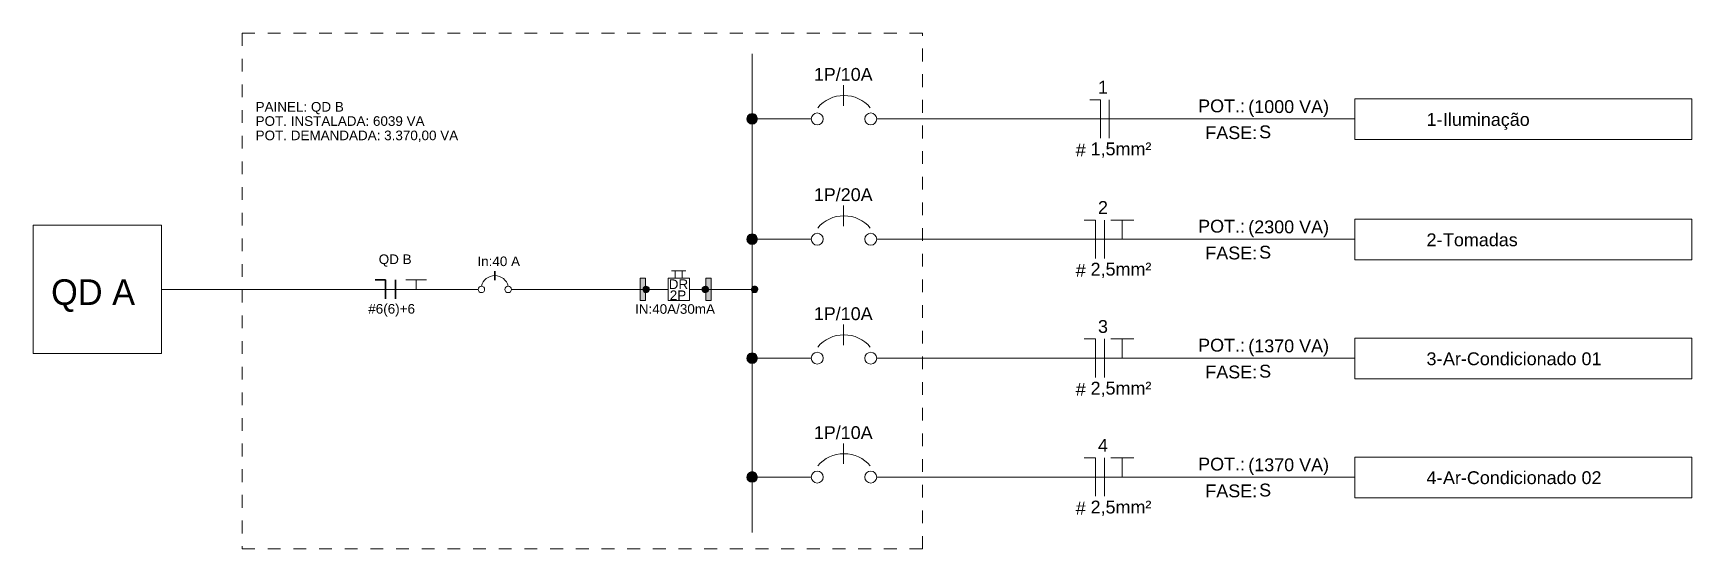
# Model space of a CAD drawing. Header units: metres. Extents: x 42.2 to 73.1, y -1.3 to 59.8.
# Drawn here: x 60.21 to 73.13, y 53.66 to 57.68 of the extents above; entities that cross this region are included whole.
import ezdxf

# ---------------------------------------------------------------- set-up
doc = ezdxf.new("R2010")
doc.units = ezdxf.units.M
doc.linetypes.add('Hidden', pattern=[0.007143750000000001, 0.0047625, -0.00238125])
doc.linetypes.add('Hidden 1_5', pattern=[0.0022, 0.0015, -0.0007000000000000001])
for name, color, linetype, lineweight in [('A-ANNO-NOTE', 7, 'Continuous', 18), ('A-DETL', 7, 'Hidden 1_5', 18), ('E-WIRE-IDEN', 7, 'Continuous', 9), ('G-ANNO-TEXT', 7, 'Continuous', 9)]:
    doc.layers.add(name, color=color, linetype=linetype, lineweight=lineweight)
doc.styles.add('Arial_1', font='arial.ttf', dxfattribs={"height": 0.002})
doc.styles.add('Arial_2', font='arial.ttf', dxfattribs={"height": 0.09999999999999994})
doc.styles.add('Arial_3', font='arial.ttf', dxfattribs={"height": 0.0015})
doc.styles.add('Arial_4', font='arial.ttf', dxfattribs={"height": 0.07499999999999997})
doc.styles.add('Century Gothic_5', font='GOTHIC.TTF', dxfattribs={"height": 0.2})

msp = doc.modelspace()

# ---------------------------------------------------------------- texts
at = {"layer": 'A-ANNO-NOTE', "lineweight": 9, "char_height": 0.07499999999999997, "attachment_point": 1, "style": 'Arial_4'}
for s, insert, width in [('PAINEL: QD B', (61.94498829044263, 57.1389404522773), 0.8377634374999996), ('POT. INSTALADA: 6039 VA', (61.94498829044263, 57.02798275202267), 1.603374999999999), ('POT. DEMANDADA: 3.370,00 VA', (61.94498829044263, 56.91607898758345), 1.928058437499999), ('QD B', (62.90397616578646, 55.95076687162183), 0.3126581249999998), ('In:40 A', (63.67271754781667, 55.93458945876695), 0.4088606249999999), ('#6(6)+6', (62.82245009354516, 55.56433967116992), 0.4529534374999998), ('IN:40A/30mA', (64.9001703091802, 55.56282501169872), 0.7656115624999996), ('2P', (65.1709515591802, 55.66987231395188), 0.1563290624999999)]:
    msp.add_mtext(s, dxfattribs=dict(at, insert=insert, width=width))
at = {"layer": 'G-ANNO-TEXT', "insert": (60.35192930263447, 55.75684282098526), "char_height": 0.2, "width": 0.88185625, "attachment_point": 1, "style": 'Century Gothic_5'}
msp.add_mtext('QD A', dxfattribs=at)

# ---------------------------------------------------------------- blocks, each defined once
blk = doc.blocks.new('Unifilar_Circuitos Terminais_Wire Tags - 2_ FNT-2597632-UNIFILAR')
at = {"layer": 'E-WIRE-IDEN'}
h = blk.add_hatch(color=256, dxfattribs=at)
edge = h.paths.add_edge_path()
edge.add_arc((4.229949723821847e-18, -7.151595831722147e-17), 0.0008192287963481742, 4.198332179531842e-13, 180.0000000000002)
edge.add_arc((4.097763794952414e-18, -7.151595831722147e-17), 0.0008192287963481742, 180.0000000000002, 360.0000000000001)
for p, q in [((-4.942564001696214e-20, -0.008626086262806008), (-2.129639713709785e-20, 0.01013371366685397)), ((0.09387888371596219, -0.003221433100964941), (0.09387888371596219, 0.003106872741973689)), ((0.09387888371596219, 0.003106872741973689), (0.1463971098964094, 0.003106872741973689)), ((0.1463971098964094, 0.003106872741973689), (0.1463971098964094, -0.003221433100964941)), ((0.009218750000000022, -5.884844607231001e-17), (0, -7.157654234006511e-17)), ((0.01941729665852677, -5.395749492264007e-17), (0.09387888371596219, -6.935503837813273e-17)), ((0.1463971098964094, -0.003221433100964941), (0.09387888371596219, -0.003221433100964941))]:
    blk.add_line(p, q, dxfattribs=at)
at = {"layer": 'E-WIRE-IDEN', "color": 1, "true_color": 0xff0000}
for p, q in [((0.01424687729970587, 0.002045976999013495), (0.01424687729970587, 0.005240843802575786)), ((0.0548890058892457, 0.002992447770958532), (0.0548890058892457, -0.002992447770958456))]:
    blk.add_line(p, q, dxfattribs=at)
at = {"layer": 'E-WIRE-IDEN', "color": 5, "true_color": 0x0000ff}
for p, q in [((0.05172050760409621, 0.002992447770958558), (0.05352144839734356, 0.002992447770958558)), ((0.05352144839734356, 0.002992447770958558), (0.05352144839734356, -0.002992447770958523))]:
    blk.add_line(p, q, dxfattribs=at)
at = {"layer": 'E-WIRE-IDEN', "color": 94, "true_color": 0x00a200}
for p, q in [((0.05586112704298356, 0.002992447770958507), (0.05946300862947828, 0.002992447770958507)), ((0.05766206783623093, 0.002992447770958507), (0.05766206783623093, -6.18630147108945e-17))]:
    blk.add_line(p, q, dxfattribs=at)
at = {"layer": 'E-WIRE-IDEN'}
for centre, radius in [((0.01014589060532064, -5.596003173483724e-17), 0.0009271406053206182), ((0.01849015605320615, -5.596003173483724e-17), 0.0009271406053206154)]:
    blk.add_circle(centre, radius, dxfattribs=at)
for centre, radius, start, end in [((0.01431911179858731, -0.001702670507188414), 0.005346568890188318, 40.01970745707935, 139.980292542921), ((4.229949723821847e-18, -7.151595831722147e-17), 0.0008192287963481756, 359.9999999999996, 179.9999999999998), ((4.097763794952414e-18, -7.151595831722147e-17), 0.0008192287963481756, 179.9999999999998, 359.9999999999992)]:
    blk.add_arc(centre, radius, start, end, dxfattribs=at)
at = {"layer": 'E-WIRE-IDEN', "char_height": 0.002, "attachment_point": 1, "style": 'Arial_1', "bg_fill": 3, "box_fill_scale": 1.25, "bg_fill_color": 256, "bg_fill_true_color": 13158600, "bg_fill_transparency": 0}
for s, insert, width in [('FASE:', (0.07061112311889153, -0.001152139397749788), 0.01002109375), ('#', (0.05041818545917896, -0.003842626065909851), 0.00192405)]:
    blk.add_mtext(s, dxfattribs=dict(at, insert=insert, width=width))
at = {"layer": 'E-WIRE-IDEN', "insert": (0.06949133512032822, 0.003026966306594389), "char_height": 0.002, "width": 0.0089789, "attachment_point": 1, "style": 'Arial_1', "bg_fill": 3, "box_fill_scale": 1.25, "bg_fill_color": 256, "bg_fill_true_color": 13158600, "bg_fill_transparency": 0}
blk.add_mtext('POT.:', dxfattribs=at)
blk = doc.blocks.new('Unifilar_Circuitos Terminais_Wire Tags - 1_ FN-2597630-UNIFILAR')
at = {"layer": 'E-WIRE-IDEN'}
h = blk.add_hatch(color=256, dxfattribs=at)
edge = h.paths.add_edge_path()
edge.add_arc((4.229949723821847e-18, -7.151595831722147e-17), 0.0008192287963481742, 4.198332179531842e-13, 180.0000000000002)
edge.add_arc((4.097763794952414e-18, -7.151595831722147e-17), 0.0008192287963481742, 180.0000000000002, 360.0000000000001)
for p, q in [((-4.942564001696214e-20, -0.008626086262806008), (-2.129639713709785e-20, 0.01013371366685397)), ((0.09387888371596219, -0.003221433100964941), (0.09387888371596219, 0.003106872741973689)), ((0.09387888371596219, 0.003106872741973689), (0.1463971098964094, 0.003106872741973689)), ((0.1463971098964094, 0.003106872741973689), (0.1463971098964094, -0.003221433100964941)), ((0.009218750000000022, -5.884844607231001e-17), (0, -7.157654234006511e-17)), ((0.01941729665852677, -5.395749492264007e-17), (0.09387888371596219, -6.935503837813273e-17)), ((0.1463971098964094, -0.003221433100964941), (0.09387888371596219, -0.003221433100964941))]:
    blk.add_line(p, q, dxfattribs=at)
at = {"layer": 'E-WIRE-IDEN', "color": 1, "true_color": 0xff0000}
for p, q in [((0.01424687729970587, 0.002045976999013495), (0.01424687729970587, 0.005240843802575786)), ((0.05562852264009605, 0.002992447770958516), (0.05562852264009605, -0.002992447770958489))]:
    blk.add_line(p, q, dxfattribs=at)
at = {"layer": 'E-WIRE-IDEN', "color": 5, "true_color": 0x0000ff}
for p, q in [((0.05262264090544144, 0.002992447770958524), (0.05426096514819392, 0.002992447770958524)), ((0.05426096514819392, 0.002992447770958524), (0.05426096514819392, -0.002992447770958557))]:
    blk.add_line(p, q, dxfattribs=at)
at = {"layer": 'E-WIRE-IDEN'}
for centre, radius in [((0.01014589060532064, -5.596003173483724e-17), 0.0009271406053206182), ((0.01849015605320615, -5.596003173483724e-17), 0.0009271406053206154)]:
    blk.add_circle(centre, radius, dxfattribs=at)
for centre, radius, start, end in [((0.01431911179858731, -0.001702670507188414), 0.005346568890188318, 40.01970745707935, 139.980292542921), ((4.229949723821847e-18, -7.151595831722147e-17), 0.0008192287963481756, 359.9999999999996, 179.9999999999998), ((4.097763794952414e-18, -7.151595831722147e-17), 0.0008192287963481756, 179.9999999999998, 359.9999999999992)]:
    blk.add_arc(centre, radius, start, end, dxfattribs=at)
at = {"layer": 'E-WIRE-IDEN', "insert": (0.05041818545917896, -0.003842626065909851), "char_height": 0.002, "width": 0.00192405, "attachment_point": 1, "style": 'Arial_1', "bg_fill": 3, "box_fill_scale": 1.25, "bg_fill_color": 256, "bg_fill_true_color": 13158600, "bg_fill_transparency": 0}
blk.add_mtext('#', dxfattribs=at)
at = {"layer": 'E-WIRE-IDEN', "insert": (0.07061112311889153, -0.001152139397749788), "char_height": 0.002, "width": 0.01002109375, "attachment_point": 1, "style": 'Arial_1', "bg_fill": 3, "box_fill_scale": 1.25, "bg_fill_color": 256, "bg_fill_true_color": 13158600, "bg_fill_transparency": 0}
blk.add_mtext('FASE:', dxfattribs=at)
at = {"layer": 'E-WIRE-IDEN', "insert": (0.06949133512032822, 0.003026966306594389), "char_height": 0.002, "width": 0.0089789, "attachment_point": 1, "style": 'Arial_1', "bg_fill": 3, "box_fill_scale": 1.25, "bg_fill_color": 256, "bg_fill_true_color": 13158600, "bg_fill_transparency": 0}
blk.add_mtext('POT.:', dxfattribs=at)
blk = doc.blocks.new('OFEletrico_unifilar_principal_Medio - OFEletrico_unifilar_principal_Medio-8303131-UNIFILAR')
at = {"layer": 'A-ANNO-NOTE', "lineweight": 9}
for points in [[(-0.01698923414854961, -0.001730000000000168), (-0.01781561245012094, -0.001730000000000168), (-0.01781561245012093, 0.001729999999999825), (-0.01698923414854961, 0.001729999999999823)], [(-0.007595765851450396, -0.001730000000000146), (-0.007595765851450401, 0.001729999999999802), (-0.006769387549879074, 0.001729999999999805), (-0.006769387549879068, -0.001730000000000145)]]:
    blk.add_hatch(color=256, dxfattribs=at).paths.add_polyline_path(points)
h = blk.add_hatch(color=256, dxfattribs=at)
edge = h.paths.add_edge_path()
edge.add_arc((-0.01690384644159333, -5.816823057815611e-17), 0.000500000000000001, 2.798888119687895e-13, 180.0000000000001)
edge.add_arc((-0.01690384644159333, -5.760644038046102e-17), 0.0005000000000000004, 180.0000000000002, 359.9999999999996)
h = blk.add_hatch(color=256, dxfattribs=at)
edge = h.paths.add_edge_path()
edge.add_arc((-0.007681153558406676, -2.220723605006469e-17), 0.0005000000000000007, 90.00000000000045, 269.9999999999998)
edge.add_arc((-0.007681153558406676, -2.227332901449941e-17), 0.0005, 269.9999999999998, 450.0000000000001)
h = blk.add_hatch(color=256, dxfattribs=at)
edge = h.paths.add_edge_path()
edge.add_arc((0, 1.440701377749428e-16), 0.0004999999999999994, 4.198332179531842e-13, 180.0000000000003)
edge.add_arc((6.609296443471635e-20, 1.440701377749428e-16), 0.0004999999999999996, 180.0000000000002, 360.0000000000001)
at = {"layer": 'A-ANNO-NOTE', "color": 1, "lineweight": 35, "true_color": 0xff0000}
for p, q in [((-0.04046882140484302, 0.002861188017708008), (-0.04046882140484302, 0.001431188017708008)), ((-0.05592298365385372, 0.001489999999999779), (-0.05592298365385372, -0.00147576045843543))]:
    blk.add_line(p, q, dxfattribs=at)
at = {"layer": 'A-ANNO-NOTE', "lineweight": 9}
for p, q in [((-0.01291630596751799, 0.002877499999999854), (-0.01070297263418465, 0.002877499999999854)), ((-0.01236297263418466, 0.001729999999999807), (-0.01236297263418466, 0.002877499999999854)), ((-0.011256305967518, 0.002877499999999854), (-0.011256305967518, 0.001729999999999807)), ((-0.01698923414854961, 0.001729999999999823), (-0.01781561245012093, 0.001729999999999825)), ((-0.01781561245012093, 0.001729999999999825), (-0.01781561245012094, -0.001730000000000168)), ((-0.01698923414854961, -0.001730000000000168), (-0.01698923414854961, 0.001729999999999823)), ((-0.01014963930085136, 0.001729999999999807), (-0.01346963930085133, 0.001729999999999807)), ((-0.01346963930085133, -0.00173000000000017), (-0.01346963930085133, 0.001729999999999807)), ((-0.01014963930085136, -0.00173000000000017), (-0.01014963930085136, 0.001729999999999807)), ((-0.006769387549879074, 0.001729999999999804), (-0.007595765851450401, 0.001729999999999802)), ((-0.007595765851450401, 0.001729999999999802), (-0.007595765851450396, -0.001730000000000146)), ((-0.006769387549879068, -0.001730000000000145), (-0.006769387549879074, 0.001729999999999805)), ((-0.04305595412878588, -2.19957385638736e-16), (-0.0648559541287859, -2.19957385638736e-16)), ((-0.03788168868090027, -1.543931649194974e-16), (-0.02775591497340188, -1.543931649194974e-16)), ((-0.02775591497340188, -1.543931649194974e-16), (-0.01346963930085133, -1.543931649194974e-16)), ((-0.01781561245012094, -0.001730000000000168), (-0.01698923414854961, -0.001730000000000168)), ((-0.01346963930085133, -0.00173000000000017), (-0.01014963930085136, -0.00173000000000017)), ((-0.01014963930085136, -2.537969834293108e-17), (-8.459899447643693e-18, -2.537969834293108e-17)), ((-0.007595765851450396, -0.001730000000000146), (-0.006769387549879068, -0.001730000000000145))]:
    blk.add_line(p, q, dxfattribs=at)
at = {"layer": 'A-ANNO-NOTE', "color": 5, "lineweight": 35, "true_color": 0x0000ff}
for p, q in [((-0.05912298365385368, 0.001489999999999775), (-0.05752298365385367, 0.001489999999999775)), ((-0.05752298365385367, 0.001489999999999775), (-0.05752298365385367, -0.001490000000000225))]:
    blk.add_line(p, q, dxfattribs=at)
at = {"layer": 'A-ANNO-NOTE', "color": 94, "lineweight": 9, "true_color": 0x00a800}
for p, q in [((-0.05432000000000003, 0.001489999999999775), (-0.05112000000000003, 0.001489999999999775)), ((-0.05272, 0.001489999999999775), (-0.05272, -2.19957385638736e-16))]:
    blk.add_line(p, q, dxfattribs=at)
at = {"layer": 'A-ANNO-NOTE', "lineweight": 9}
for centre, radius in [((-0.04255595412878588, -1.015187933717243e-16), 0.0004999999999999935), ((-0.03838168868090027, -1.068382673629598e-32), 0.0005000000000000004)]:
    blk.add_circle(centre, radius, dxfattribs=at)
for centre, radius, start, end in [((-0.04046882140484306, -9.517386878599155e-17), 0.002146188017707907, 13.47206213150338, 166.5279378684994), ((-0.01690384644159333, -5.816823057815611e-17), 0.0005000000000000001, 0, 179.9999999999998), ((-0.007681153558406676, -2.220723605006469e-17), 0.0004999999999999997, 89.99999999999997, 269.9999999999993), ((-0.007681153558406676, -2.227332901449941e-17), 0.0004999999999999987, 269.9999999999993, 89.9999999999997), ((0, 1.440701377749428e-16), 0.0005000000000000003, 359.9999999999996, 179.9999999999998), ((6.609296443471635e-20, 1.440701377749428e-16), 0.0005000000000000004, 179.9999999999998, 359.9999999999993), ((-0.01690384644159333, -5.760644038046102e-17), 0.0004999999999999996, 179.9999999999999, 359.9999999999994)]:
    blk.add_arc(centre, radius, start, end, dxfattribs=at)
at = {"layer": 'A-ANNO-NOTE', "lineweight": 9, "insert": (-0.01336940805838888, 0.001558948295447292), "char_height": 0.0015, "width": 0.0036877625, "attachment_point": 1, "style": 'Arial_3'}
blk.add_mtext('DR', dxfattribs=at)

# ---------------------------------------------------------------- linework, layer by layer
at = {"layer": 'A-DETL', "linetype": 'Hidden', "lineweight": 9}
for p, q in [((67.13927680633994, 57.67567644472281), (61.83927680633994, 57.67567644472281)), ((61.83927680633994, 57.67567644472281), (61.83927680633994, 53.65567644472281)), ((67.13927680633994, 53.65567644472281), (67.13927680633994, 57.67567644472281)), ((61.83927680633994, 53.65567644472281), (67.13927680633994, 53.65567644472281))]:
    msp.add_line(p, q, dxfattribs=at)
at = {"layer": 'A-DETL', "linetype": 'Continuous', "lineweight": 9}
for p, q in [((60.21225564399582, 56.17810758848534), (61.21225564399582, 56.17810758848534)), ((60.21225564399582, 55.17810758848534), (60.21225564399582, 56.17810758848534)), ((61.21225564399582, 56.17810758848534), (61.21225564399582, 55.17810758848534)), ((62.61225564399582, 55.67810758848534), (61.21225564399582, 55.67810758848534)), ((61.21225564399582, 55.17810758848534), (60.21225564399582, 55.17810758848534))]:
    msp.add_line(p, q, dxfattribs=at)

msp.set_redraw_order([(e.dxf.handle, doc.entitydb.next_handle()) for e in msp.query("TEXT MTEXT ATTDEF DIMENSION ARC_DIMENSION")])  # texts and dimensions are drawn at this point

# ---------------------------------------------------------------- next in the draw order: block references
at = {"layer": 'E-WIRE-IDEN', "xscale": 49.99999999999998, "yscale": 49.99999999999998, "zscale": 49.99999999999998}
for name, p in [('Unifilar_Circuitos Terminais_Wire Tags - 1_ FN-2597630-UNIFILAR', (65.81225564399577, 57.00740189810865)), ('Unifilar_Circuitos Terminais_Wire Tags - 2_ FNT-2597632-UNIFILAR', (65.81225564399577, 54.21517686890271))]:
    msp.add_blockref(name, p, dxfattribs=at)

# ---------------------------------------------------------------- next in the draw order: block references
msp.add_blockref('Unifilar_Circuitos Terminais_Wire Tags - 2_ FNT-2597632-UNIFILAR', (65.81225564399577, 56.06941190162564), dxfattribs=at)

# ---------------------------------------------------------------- next in the draw order: texts
at = {"layer": 'E-WIRE-IDEN', "char_height": 0.09999999999999994, "attachment_point": 1, "style": 'Arial_2'}
for s, insert, width in [('1P/10A', (66.29295154985739, 57.40425204727888), 0.5691981249999997), ('1', (68.5065865281511, 57.30462554349997), 0.09620249999999993), ('(1000 VA)', (69.67720109759391, 57.15309337412426), 0.7776368749999997), ('1-', (71.06545145894448, 57.0527832837717), 0.1523206249999999), ('Iluminação', (71.1936951799369, 57.0527832837717), 0.8417718749999995), ('S', (69.76177169688057, 56.95627547610074), 0.1162446874999999), ('1,5mm²', (68.44897829309281, 56.8237248388122), 0.5852318749999996), ('1P/10A', (66.29295154985739, 54.61202701807294), 0.5691981249999997), ('4', (68.5065865281511, 54.51240051429403), 0.09620249999999993), ('(1370 VA)', (69.67720109759391, 54.36086834491832), 0.7776368749999997), ('Ar-Condicionado 02', (71.1936951799369, 54.26055825456576), 1.531223124999999), ('S', (69.76177169688057, 54.1640504468948), 0.1162446874999999), ('4-', (71.06545145894448, 54.26055825456576), 0.1523206249999999), ('2,5mm²', (68.44897829309281, 54.03149980960626), 0.5852318749999996)]:
    msp.add_mtext(s, dxfattribs=dict(at, insert=insert, width=width))

# ---------------------------------------------------------------- next in the draw order: block references
at = {"layer": 'E-WIRE-IDEN', "xscale": 49.99999999999998, "yscale": 49.99999999999998, "zscale": 49.99999999999998}
msp.add_blockref('Unifilar_Circuitos Terminais_Wire Tags - 2_ FNT-2597632-UNIFILAR', (65.81225564399577, 55.14205470101984), dxfattribs=at)

# ---------------------------------------------------------------- next in the draw order: texts
at = {"layer": 'E-WIRE-IDEN', "char_height": 0.09999999999999994, "attachment_point": 1, "style": 'Arial_2'}
for s, insert, width in [('1P/20A', (66.29295154985739, 56.46626205079587), 0.5691981249999997), ('2', (68.5065865281511, 56.36663554701695), 0.09620249999999993), ('(2300 VA)', (69.67720109759391, 56.21510337764125), 0.7776368749999997), ('2-', (71.06545145894448, 56.11479328728868), 0.1523206249999999), ('Tomadas', (71.1936951799369, 56.11479328728868), 0.7215187499999995), ('S', (69.76177169688057, 56.01828547961772), 0.1162446874999999), ('2,5mm²', (68.44897829309281, 55.88573484232919), 0.5852318749999996)]:
    msp.add_mtext(s, dxfattribs=dict(at, insert=insert, width=width))

# ---------------------------------------------------------------- next in the draw order: block references
at = {"layer": 'A-ANNO-NOTE', "lineweight": 9, "xscale": 50, "yscale": 50, "zscale": 50}
msp.add_blockref('OFEletrico_unifilar_principal_Medio - OFEletrico_unifilar_principal_Medio-8303131-UNIFILAR', (65.83152541551182, 55.67810758848534), dxfattribs=at)

# ---------------------------------------------------------------- next in the draw order: texts
at = {"layer": 'E-WIRE-IDEN', "char_height": 0.09999999999999994, "attachment_point": 1, "style": 'Arial_2'}
for s, insert, width in [('1P/10A', (66.29295154985739, 55.53890485019006), 0.5691981249999997), ('3', (68.5065865281511, 55.43927834641115), 0.09620249999999993), ('(1370 VA)', (69.67720109759391, 55.28774617703544), 0.7776368749999997), ('3-', (71.06545145894448, 55.18743608668288), 0.1523206249999999), ('Ar-Condicionado 01', (71.1936951799369, 55.18743608668288), 1.531223124999999), ('S', (69.76177169688057, 55.09092827901193), 0.1162446874999999), ('2,5mm²', (68.44897829309281, 54.95837764172339), 0.5852318749999996)]:
    msp.add_mtext(s, dxfattribs=dict(at, insert=insert, width=width))

doc.saveas('drawing.dxf')
